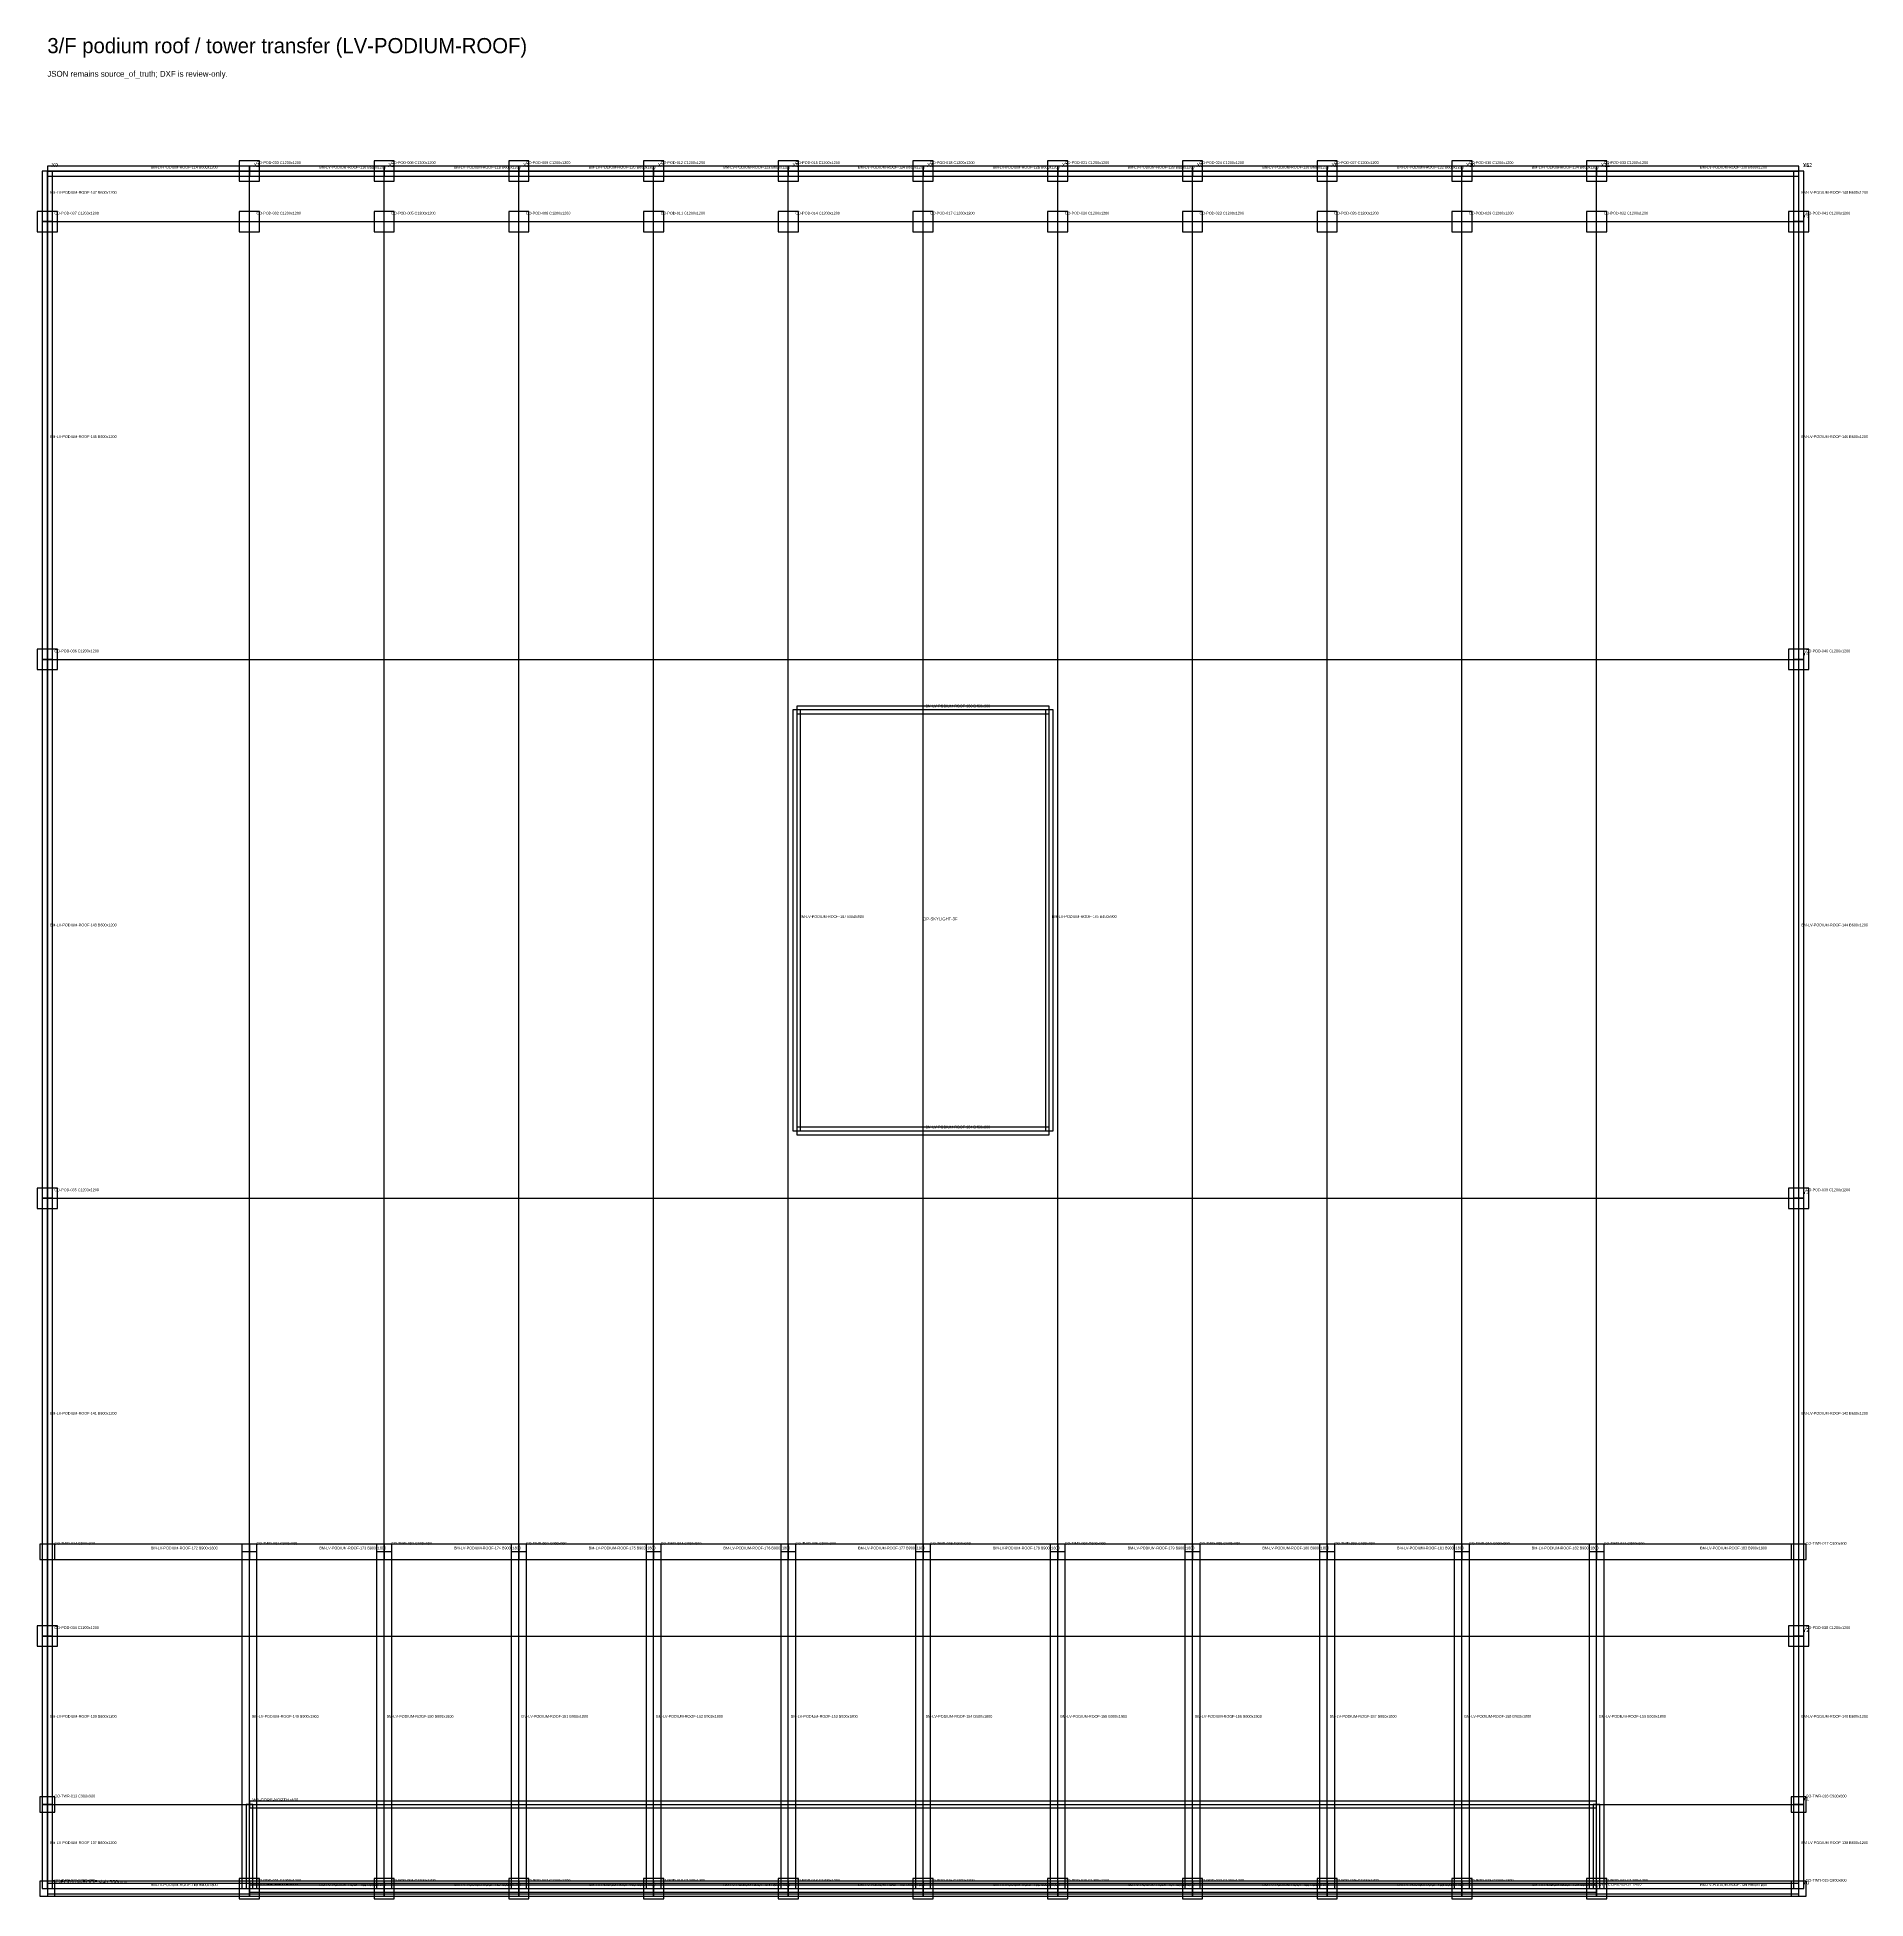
# Model space of a CAD drawing. Header units: millimetres. Extents: x -600 to 226982, y -254450 to 109948.
# Drawn here: x 118400 to 226982, y -127600 to -17052 of the extents above; entities that cross this region are included whole.
import ezdxf

# ---------------------------------------------------------------- set-up
doc = ezdxf.new("R2010")
doc.units = ezdxf.units.MM
for name, color, linetype in [('LV-PODIUM-ROOF_BEAM', 5, 'Continuous'), ('LV-PODIUM-ROOF_COLUMN', 1, 'Continuous'), ('LV-PODIUM-ROOF_GRID', 8, 'Continuous'), ('LV-PODIUM-ROOF_OPENING', 2, 'Continuous'), ('LV-PODIUM-ROOF_SLAB', 7, 'Continuous'), ('LV-PODIUM-ROOF_WALL', 3, 'Continuous'), ('TEXT', 7, 'Continuous')]:
    doc.layers.add(name, color=color, linetype=linetype)

msp = doc.modelspace()

# ---------------------------------------------------------------- linework, layer by layer
at = {"layer": 'LV-PODIUM-ROOF_BEAM'}
for points in [[(118700, -28000), (119300, -28000), (119300, -25000), (118700, -25000), (118700, -28000)], [(119000, -24700), (119000, -25300), (131000, -25300), (131000, -24700), (119000, -24700)], [(131000, -24700), (131000, -25300), (139000, -25300), (139000, -24700), (131000, -24700)], [(139000, -24700), (139000, -25300), (147000, -25300), (147000, -24700), (139000, -24700)], [(147000, -24700), (147000, -25300), (155000, -25300), (155000, -24700), (147000, -24700)], [(155000, -24700), (155000, -25300), (163000, -25300), (163000, -24700), (155000, -24700)], [(163000, -24700), (163000, -25300), (171000, -25300), (171000, -24700), (163000, -24700)], [(171000, -24700), (171000, -25300), (179000, -25300), (179000, -24700), (171000, -24700)], [(179000, -24700), (179000, -25300), (187000, -25300), (187000, -24700), (179000, -24700)], [(187000, -24700), (187000, -25300), (195000, -25300), (195000, -24700), (187000, -24700)], [(195000, -24700), (195000, -25300), (203000, -25300), (203000, -24700), (195000, -24700)], [(203000, -24700), (203000, -25300), (211000, -25300), (211000, -24700), (203000, -24700)], [(211000, -24700), (211000, -25300), (223000, -25300), (223000, -24700), (211000, -24700)], [(222700, -28000), (223300, -28000), (223300, -25000), (222700, -25000), (222700, -28000)], [(118700, -54000), (119300, -54000), (119300, -28000), (118700, -28000), (118700, -54000)], [(222700, -54000), (223300, -54000), (223300, -28000), (222700, -28000), (222700, -54000)], [(118700, -86000), (119300, -86000), (119300, -54000), (118700, -54000), (118700, -86000)], [(222700, -86000), (223300, -86000), (223300, -54000), (222700, -54000), (222700, -86000)], [(163725, -57000), (163275, -57000), (163275, -82000), (163725, -82000), (163725, -57000)], [(178500, -57225), (178500, -56775), (163500, -56775), (163500, -57225), (178500, -57225)], [(178275, -82000), (178725, -82000), (178725, -57000), (178275, -57000), (178275, -82000)], [(163500, -81775), (163500, -82225), (178500, -82225), (178500, -81775), (163500, -81775)], [(118700, -112000), (119300, -112000), (119300, -86000), (118700, -86000), (118700, -112000)], [(222700, -112000), (223300, -112000), (223300, -86000), (222700, -86000), (222700, -112000)], [(119000, -106550), (119000, -107450), (131000, -107450), (131000, -106550), (119000, -106550)], [(130550, -127000), (131450, -127000), (131450, -107000), (130550, -107000), (130550, -127000)], [(131000, -106550), (131000, -107450), (139000, -107450), (139000, -106550), (131000, -106550)], [(138550, -127000), (139450, -127000), (139450, -107000), (138550, -107000), (138550, -127000)], [(139000, -106550), (139000, -107450), (147000, -107450), (147000, -106550), (139000, -106550)], [(146550, -127000), (147450, -127000), (147450, -107000), (146550, -107000), (146550, -127000)], [(147000, -106550), (147000, -107450), (155000, -107450), (155000, -106550), (147000, -106550)], [(154550, -127000), (155450, -127000), (155450, -107000), (154550, -107000), (154550, -127000)], [(155000, -106550), (155000, -107450), (163000, -107450), (163000, -106550), (155000, -106550)], [(162550, -127000), (163450, -127000), (163450, -107000), (162550, -107000), (162550, -127000)], [(163000, -106550), (163000, -107450), (171000, -107450), (171000, -106550), (163000, -106550)], [(170550, -127000), (171450, -127000), (171450, -107000), (170550, -107000), (170550, -127000)], [(171000, -106550), (171000, -107450), (179000, -107450), (179000, -106550), (171000, -106550)], [(178550, -127000), (179450, -127000), (179450, -107000), (178550, -107000), (178550, -127000)], [(179000, -106550), (179000, -107450), (187000, -107450), (187000, -106550), (179000, -106550)], [(186550, -127000), (187450, -127000), (187450, -107000), (186550, -107000), (186550, -127000)], [(187000, -106550), (187000, -107450), (195000, -107450), (195000, -106550), (187000, -106550)], [(194550, -127000), (195450, -127000), (195450, -107000), (194550, -107000), (194550, -127000)], [(195000, -106550), (195000, -107450), (203000, -107450), (203000, -106550), (195000, -106550)], [(202550, -127000), (203450, -127000), (203450, -107000), (202550, -107000), (202550, -127000)], [(203000, -106550), (203000, -107450), (211000, -107450), (211000, -106550), (203000, -106550)], [(210550, -127000), (211450, -127000), (211450, -107000), (210550, -107000), (210550, -127000)], [(211000, -106550), (211000, -107450), (223000, -107450), (223000, -106550), (211000, -106550)], [(118700, -122000), (119300, -122000), (119300, -112000), (118700, -112000), (118700, -122000)], [(222700, -122000), (223300, -122000), (223300, -112000), (222700, -112000), (222700, -122000)], [(118700, -127000), (119300, -127000), (119300, -122000), (118700, -122000), (118700, -127000)], [(222700, -127000), (223300, -127000), (223300, -122000), (222700, -122000), (222700, -127000)], [(119000, -126550), (119000, -127450), (131000, -127450), (131000, -126550), (119000, -126550)], [(119000, -126700), (119000, -127300), (131000, -127300), (131000, -126700), (119000, -126700)], [(131000, -126550), (131000, -127450), (139000, -127450), (139000, -126550), (131000, -126550)], [(131000, -126700), (131000, -127300), (139000, -127300), (139000, -126700), (131000, -126700)], [(139000, -126550), (139000, -127450), (147000, -127450), (147000, -126550), (139000, -126550)], [(139000, -126700), (139000, -127300), (147000, -127300), (147000, -126700), (139000, -126700)], [(147000, -126550), (147000, -127450), (155000, -127450), (155000, -126550), (147000, -126550)], [(147000, -126700), (147000, -127300), (155000, -127300), (155000, -126700), (147000, -126700)], [(155000, -126550), (155000, -127450), (163000, -127450), (163000, -126550), (155000, -126550)], [(155000, -126700), (155000, -127300), (163000, -127300), (163000, -126700), (155000, -126700)], [(163000, -126550), (163000, -127450), (171000, -127450), (171000, -126550), (163000, -126550)], [(163000, -126700), (163000, -127300), (171000, -127300), (171000, -126700), (163000, -126700)], [(171000, -126550), (171000, -127450), (179000, -127450), (179000, -126550), (171000, -126550)], [(171000, -126700), (171000, -127300), (179000, -127300), (179000, -126700), (171000, -126700)], [(179000, -126550), (179000, -127450), (187000, -127450), (187000, -126550), (179000, -126550)], [(179000, -126700), (179000, -127300), (187000, -127300), (187000, -126700), (179000, -126700)], [(187000, -126550), (187000, -127450), (195000, -127450), (195000, -126550), (187000, -126550)], [(187000, -126700), (187000, -127300), (195000, -127300), (195000, -126700), (187000, -126700)], [(195000, -126550), (195000, -127450), (203000, -127450), (203000, -126550), (195000, -126550)], [(195000, -126700), (195000, -127300), (203000, -127300), (203000, -126700), (195000, -126700)], [(203000, -126550), (203000, -127450), (211000, -127450), (211000, -126550), (203000, -126550)], [(203000, -126700), (203000, -127300), (211000, -127300), (211000, -126700), (203000, -126700)], [(211000, -126550), (211000, -127450), (223000, -127450), (223000, -126550), (211000, -126550)], [(211000, -126700), (211000, -127300), (223000, -127300), (223000, -126700), (211000, -126700)]]:
    msp.add_lwpolyline(points, close=True, dxfattribs=at)
at = {"layer": 'LV-PODIUM-ROOF_COLUMN'}
for points in [[(130400, -25600), (131600, -25600), (131600, -24400), (130400, -24400), (130400, -25600)], [(138400, -25600), (139600, -25600), (139600, -24400), (138400, -24400), (138400, -25600)], [(146400, -25600), (147600, -25600), (147600, -24400), (146400, -24400), (146400, -25600)], [(154400, -25600), (155600, -25600), (155600, -24400), (154400, -24400), (154400, -25600)], [(162400, -25600), (163600, -25600), (163600, -24400), (162400, -24400), (162400, -25600)], [(170400, -25600), (171600, -25600), (171600, -24400), (170400, -24400), (170400, -25600)], [(178400, -25600), (179600, -25600), (179600, -24400), (178400, -24400), (178400, -25600)], [(186400, -25600), (187600, -25600), (187600, -24400), (186400, -24400), (186400, -25600)], [(194400, -25600), (195600, -25600), (195600, -24400), (194400, -24400), (194400, -25600)], [(202400, -25600), (203600, -25600), (203600, -24400), (202400, -24400), (202400, -25600)], [(210400, -25600), (211600, -25600), (211600, -24400), (210400, -24400), (210400, -25600)], [(118400, -28600), (119600, -28600), (119600, -27400), (118400, -27400), (118400, -28600)], [(130400, -28600), (131600, -28600), (131600, -27400), (130400, -27400), (130400, -28600)], [(138400, -28600), (139600, -28600), (139600, -27400), (138400, -27400), (138400, -28600)], [(146400, -28600), (147600, -28600), (147600, -27400), (146400, -27400), (146400, -28600)], [(154400, -28600), (155600, -28600), (155600, -27400), (154400, -27400), (154400, -28600)], [(162400, -28600), (163600, -28600), (163600, -27400), (162400, -27400), (162400, -28600)], [(170400, -28600), (171600, -28600), (171600, -27400), (170400, -27400), (170400, -28600)], [(178400, -28600), (179600, -28600), (179600, -27400), (178400, -27400), (178400, -28600)], [(186400, -28600), (187600, -28600), (187600, -27400), (186400, -27400), (186400, -28600)], [(194400, -28600), (195600, -28600), (195600, -27400), (194400, -27400), (194400, -28600)], [(202400, -28600), (203600, -28600), (203600, -27400), (202400, -27400), (202400, -28600)], [(210400, -28600), (211600, -28600), (211600, -27400), (210400, -27400), (210400, -28600)], [(222400, -28600), (223600, -28600), (223600, -27400), (222400, -27400), (222400, -28600)], [(118400, -54600), (119600, -54600), (119600, -53400), (118400, -53400), (118400, -54600)], [(222400, -54600), (223600, -54600), (223600, -53400), (222400, -53400), (222400, -54600)], [(118400, -86600), (119600, -86600), (119600, -85400), (118400, -85400), (118400, -86600)], [(222400, -86600), (223600, -86600), (223600, -85400), (222400, -85400), (222400, -86600)], [(118550, -107450), (119450, -107450), (119450, -106550), (118550, -106550), (118550, -107450)], [(130550, -107450), (131450, -107450), (131450, -106550), (130550, -106550), (130550, -107450)], [(138550, -107450), (139450, -107450), (139450, -106550), (138550, -106550), (138550, -107450)], [(146550, -107450), (147450, -107450), (147450, -106550), (146550, -106550), (146550, -107450)], [(154550, -107450), (155450, -107450), (155450, -106550), (154550, -106550), (154550, -107450)], [(162550, -107450), (163450, -107450), (163450, -106550), (162550, -106550), (162550, -107450)], [(170550, -107450), (171450, -107450), (171450, -106550), (170550, -106550), (170550, -107450)], [(178550, -107450), (179450, -107450), (179450, -106550), (178550, -106550), (178550, -107450)], [(186550, -107450), (187450, -107450), (187450, -106550), (186550, -106550), (186550, -107450)], [(194550, -107450), (195450, -107450), (195450, -106550), (194550, -106550), (194550, -107450)], [(202550, -107450), (203450, -107450), (203450, -106550), (202550, -106550), (202550, -107450)], [(210550, -107450), (211450, -107450), (211450, -106550), (210550, -106550), (210550, -107450)], [(222550, -107450), (223450, -107450), (223450, -106550), (222550, -106550), (222550, -107450)], [(118400, -112600), (119600, -112600), (119600, -111400), (118400, -111400), (118400, -112600)], [(222400, -112600), (223600, -112600), (223600, -111400), (222400, -111400), (222400, -112600)], [(118550, -122450), (119450, -122450), (119450, -121550), (118550, -121550), (118550, -122450)], [(222550, -122450), (223450, -122450), (223450, -121550), (222550, -121550), (222550, -122450)], [(118550, -127450), (119450, -127450), (119450, -126550), (118550, -126550), (118550, -127450)], [(130400, -127600), (131600, -127600), (131600, -126400), (130400, -126400), (130400, -127600)], [(138400, -127600), (139600, -127600), (139600, -126400), (138400, -126400), (138400, -127600)], [(146400, -127600), (147600, -127600), (147600, -126400), (146400, -126400), (146400, -127600)], [(154400, -127600), (155600, -127600), (155600, -126400), (154400, -126400), (154400, -127600)], [(162400, -127600), (163600, -127600), (163600, -126400), (162400, -126400), (162400, -127600)], [(170400, -127600), (171600, -127600), (171600, -126400), (170400, -126400), (170400, -127600)], [(178400, -127600), (179600, -127600), (179600, -126400), (178400, -126400), (178400, -127600)], [(186400, -127600), (187600, -127600), (187600, -126400), (186400, -126400), (186400, -127600)], [(194400, -127600), (195600, -127600), (195600, -126400), (194400, -126400), (194400, -127600)], [(202400, -127600), (203600, -127600), (203600, -126400), (202400, -126400), (202400, -127600)], [(210400, -127600), (211600, -127600), (211600, -126400), (210400, -126400), (210400, -127600)], [(222550, -127450), (223450, -127450), (223450, -126550), (222550, -126550), (222550, -127450)]]:
    msp.add_lwpolyline(points, close=True, dxfattribs=at)
at = {"layer": 'LV-PODIUM-ROOF_GRID'}
for points in [[(119000, -127000), (119000, -25000)], [(119000, -25000), (223000, -25000)], [(131000, -127000), (131000, -25000)], [(139000, -127000), (139000, -25000)], [(147000, -127000), (147000, -25000)], [(155000, -127000), (155000, -25000)], [(163000, -127000), (163000, -25000)], [(171000, -127000), (171000, -25000)], [(179000, -127000), (179000, -25000)], [(187000, -127000), (187000, -25000)], [(195000, -127000), (195000, -25000)], [(203000, -127000), (203000, -25000)], [(211000, -127000), (211000, -25000)], [(223000, -127000), (223000, -25000)], [(119000, -28000), (223000, -28000)], [(119000, -54000), (223000, -54000)], [(119000, -86000), (223000, -86000)], [(119000, -112000), (223000, -112000)], [(119000, -122000), (223000, -122000)], [(119000, -127000), (223000, -127000)]]:
    msp.add_lwpolyline(points, dxfattribs=at)
at = {"layer": 'LV-PODIUM-ROOF_OPENING'}
msp.add_lwpolyline([(163500, -82000), (178500, -82000), (178500, -57000), (163500, -57000), (163500, -82000)], close=True, dxfattribs=at)
at = {"layer": 'LV-PODIUM-ROOF_SLAB'}
msp.add_lwpolyline([(119000, -127000), (223000, -127000), (223000, -25000), (119000, -25000), (119000, -127000)], close=True, dxfattribs=at)
at = {"layer": 'LV-PODIUM-ROOF_WALL'}
for points in [[(130800, -127000), (131200, -127000), (131200, -122000), (130800, -122000), (130800, -127000)], [(131000, -121800), (131000, -122200), (211000, -122200), (211000, -121800), (131000, -121800)], [(210800, -127000), (211200, -127000), (211200, -122000), (210800, -122000), (210800, -127000)], [(131000, -126800), (131000, -127200), (211000, -127200), (211000, -126800), (131000, -126800)]]:
    msp.add_lwpolyline(points, close=True, dxfattribs=at)

# ---------------------------------------------------------------- texts
at = {"layer": 'TEXT'}
for s, height, p in [('3/F podium roof / tower transfer (LV-PODIUM-ROOF)', 900, (119000, -18000)), ('JSON remains source_of_truth; DXF is review-only.', 350, (119000, -19400)), ('X0', 220, (119250, -24750)), ('BM-LV-PODIUM-ROOF-114 B600x1200', 160, (125150, -24850)), ('X1', 220, (131250, -24750)), ('CO-POD-003 C1200x1200', 160, (131420, -24580)), ('BM-LV-PODIUM-ROOF-116 B600x1200', 160, (135150, -24850)), ('X2', 220, (139250, -24750)), ('CO-POD-006 C1200x1200', 160, (139420, -24580)), ('BM-LV-PODIUM-ROOF-118 B600x1200', 160, (143150, -24850)), ('X3', 220, (147250, -24750)), ('CO-POD-009 C1200x1200', 160, (147420, -24580)), ('BM-LV-PODIUM-ROOF-120 B600x1200', 160, (151150, -24850)), ('X4', 220, (155250, -24750)), ('CO-POD-012 C1200x1200', 160, (155420, -24580)), ('BM-LV-PODIUM-ROOF-122 B600x1200', 160, (159150, -24850)), ('X5', 220, (163250, -24750)), ('CO-POD-015 C1200x1200', 160, (163420, -24580)), ('BM-LV-PODIUM-ROOF-124 B600x1200', 160, (167150, -24850)), ('X6', 220, (171250, -24750)), ('CO-POD-018 C1200x1200', 160, (171420, -24580)), ('BM-LV-PODIUM-ROOF-126 B600x1200', 160, (175150, -24850)), ('X7', 220, (179250, -24750)), ('CO-POD-021 C1200x1200', 160, (179420, -24580)), ('BM-LV-PODIUM-ROOF-128 B600x1200', 160, (183150, -24850)), ('X8', 220, (187250, -24750)), ('CO-POD-024 C1200x1200', 160, (187420, -24580)), ('BM-LV-PODIUM-ROOF-130 B600x1200', 160, (191150, -24850)), ('X9', 220, (195250, -24750)), ('CO-POD-027 C1200x1200', 160, (195420, -24580)), ('BM-LV-PODIUM-ROOF-132 B600x1200', 160, (199150, -24850)), ('X10', 220, (203250, -24750)), ('CO-POD-030 C1200x1200', 160, (203420, -24580)), ('BM-LV-PODIUM-ROOF-134 B600x1200', 160, (207150, -24850)), ('X11', 220, (211250, -24750)), ('CO-POD-033 C1200x1200', 160, (211420, -24580)), ('BM-LV-PODIUM-ROOF-136 B600x1200', 160, (217150, -24850)), ('Y6', 220, (223250, -24750)), ('X12', 220, (223250, -24750)), ('BM-LV-PODIUM-ROOF-147 B600x1200', 160, (119150, -26350)), ('BM-LV-PODIUM-ROOF-148 B600x1200', 160, (223150, -26350)), ('CO-POD-037 C1200x1200', 160, (119420, -27580)), ('CO-POD-002 C1200x1200', 160, (131420, -27580)), ('CO-POD-005 C1200x1200', 160, (139420, -27580)), ('CO-POD-008 C1200x1200', 160, (147420, -27580)), ('CO-POD-011 C1200x1200', 160, (155420, -27580)), ('CO-POD-014 C1200x1200', 160, (163420, -27580)), ('CO-POD-017 C1200x1200', 160, (171420, -27580)), ('CO-POD-020 C1200x1200', 160, (179420, -27580)), ('CO-POD-023 C1200x1200', 160, (187420, -27580)), ('CO-POD-026 C1200x1200', 160, (195420, -27580)), ('CO-POD-029 C1200x1200', 160, (203420, -27580)), ('CO-POD-032 C1200x1200', 160, (211420, -27580)), ('Y5', 220, (223250, -27750)), ('CO-POD-041 C1200x1200', 160, (223420, -27580)), ('BM-LV-PODIUM-ROOF-145 B600x1200', 160, (119150, -40850)), ('BM-LV-PODIUM-ROOF-146 B600x1200', 160, (223150, -40850)), ('CO-POD-036 C1200x1200', 160, (119420, -53580)), ('Y4', 220, (223250, -53750)), ('CO-POD-040 C1200x1200', 160, (223420, -53580)), ('BM-LV-PODIUM-ROOF-186 B450x900', 160, (171150, -56850)), ('BM-LV-PODIUM-ROOF-187 B450x900', 160, (163650, -69350)), ('OP-SKYLIGHT-3F', 180, (171000, -69500)), ('BM-LV-PODIUM-ROOF-185 B450x900', 160, (178650, -69350)), ('BM-LV-PODIUM-ROOF-143 B600x1200', 160, (119150, -69850)), ('BM-LV-PODIUM-ROOF-144 B600x1200', 160, (223150, -69850)), ('BM-LV-PODIUM-ROOF-184 B450x900', 160, (171150, -81850)), ('CO-POD-035 C1200x1200', 160, (119420, -85580)), ('Y3', 220, (223250, -85750)), ('CO-POD-039 C1200x1200', 160, (223420, -85580)), ('BM-LV-PODIUM-ROOF-141 B600x1200', 160, (119150, -98850)), ('BM-LV-PODIUM-ROOF-142 B600x1200', 160, (223150, -98850)), ('CO-TWR-014 C900x900', 160, (119420, -106580)), ('BM-LV-PODIUM-ROOF-172 B900x1800', 160, (125150, -106850)), ('CO-TWR-001 C900x900', 160, (131420, -106580)), ('BM-LV-PODIUM-ROOF-173 B900x1800', 160, (135150, -106850)), ('CO-TWR-002 C900x900', 160, (139420, -106580)), ('BM-LV-PODIUM-ROOF-174 B900x1800', 160, (143150, -106850)), ('CO-TWR-003 C900x900', 160, (147420, -106580)), ('BM-LV-PODIUM-ROOF-175 B900x1800', 160, (151150, -106850)), ('CO-TWR-004 C900x900', 160, (155420, -106580)), ('BM-LV-PODIUM-ROOF-176 B900x1800', 160, (159150, -106850)), ('CO-TWR-005 C900x900', 160, (163420, -106580)), ('BM-LV-PODIUM-ROOF-177 B900x1800', 160, (167150, -106850)), ('CO-TWR-006 C900x900', 160, (171420, -106580)), ('BM-LV-PODIUM-ROOF-178 B900x1800', 160, (175150, -106850)), ('CO-TWR-007 C900x900', 160, (179420, -106580)), ('BM-LV-PODIUM-ROOF-179 B900x1800', 160, (183150, -106850)), ('CO-TWR-008 C900x900', 160, (187420, -106580)), ('BM-LV-PODIUM-ROOF-180 B900x1800', 160, (191150, -106850)), ('CO-TWR-009 C900x900', 160, (195420, -106580)), ('BM-LV-PODIUM-ROOF-181 B900x1800', 160, (199150, -106850)), ('CO-TWR-010 C900x900', 160, (203420, -106580)), ('BM-LV-PODIUM-ROOF-182 B900x1800', 160, (207150, -106850)), ('CO-TWR-011 C900x900', 160, (211420, -106580)), ('BM-LV-PODIUM-ROOF-183 B900x1800', 160, (217150, -106850)), ('CO-TWR-017 C900x900', 160, (223420, -106580)), ('CO-POD-034 C1200x1200', 160, (119420, -111580)), ('Y2', 220, (223250, -111750)), ('CO-POD-038 C1200x1200', 160, (223420, -111580)), ('BM-LV-PODIUM-ROOF-139 B600x1200', 160, (119150, -116850)), ('BM-LV-PODIUM-ROOF-149 B900x1800', 160, (131150, -116850)), ('BM-LV-PODIUM-ROOF-150 B900x1800', 160, (139150, -116850)), ('BM-LV-PODIUM-ROOF-151 B900x1800', 160, (147150, -116850)), ('BM-LV-PODIUM-ROOF-152 B900x1800', 160, (155150, -116850)), ('BM-LV-PODIUM-ROOF-153 B900x1800', 160, (163150, -116850)), ('BM-LV-PODIUM-ROOF-154 B900x1800', 160, (171150, -116850)), ('BM-LV-PODIUM-ROOF-155 B900x1800', 160, (179150, -116850)), ('BM-LV-PODIUM-ROOF-156 B900x1800', 160, (187150, -116850)), ('BM-LV-PODIUM-ROOF-157 B900x1800', 160, (195150, -116850)), ('BM-LV-PODIUM-ROOF-158 B900x1800', 160, (203150, -116850)), ('BM-LV-PODIUM-ROOF-159 B900x1800', 160, (211150, -116850)), ('BM-LV-PODIUM-ROOF-140 B600x1200', 160, (223150, -116850)), ('CO-TWR-013 C900x900', 160, (119420, -121580)), ('Y1', 220, (223250, -121750)), ('CO-TWR-016 C900x900', 160, (223420, -121580)), ('WA-CORE-NORTH t400', 180, (131180, -121820)), ('BM-LV-PODIUM-ROOF-137 B600x1200', 160, (119150, -124350)), ('BM-LV-PODIUM-ROOF-138 B600x1200', 160, (223150, -124350)), ('SL-PODIUM-ROOF slab 300mm', 220, (119300, -126700)), ('CO-TWR-012 C900x900', 160, (119420, -126580)), ('BM-LV-PODIUM-ROOF-113 B600x1200', 160, (125150, -126850)), ('BM-LV-PODIUM-ROOF-160 B900x1800', 160, (125150, -126850)), ('WA-CORE-SOUTH t400', 180, (131180, -126820)), ('WA-CORE-WEST t400', 180, (131180, -126820)), ('CO-POD-001 C1200x1200', 160, (131420, -126580)), ('BM-LV-PODIUM-ROOF-115 B600x1200', 160, (135150, -126850)), ('BM-LV-PODIUM-ROOF-161 B900x1800', 160, (135150, -126850)), ('CO-POD-004 C1200x1200', 160, (139420, -126580)), ('BM-LV-PODIUM-ROOF-117 B600x1200', 160, (143150, -126850)), ('BM-LV-PODIUM-ROOF-162 B900x1800', 160, (143150, -126850)), ('CO-POD-007 C1200x1200', 160, (147420, -126580)), ('BM-LV-PODIUM-ROOF-119 B600x1200', 160, (151150, -126850)), ('BM-LV-PODIUM-ROOF-163 B900x1800', 160, (151150, -126850)), ('CO-POD-010 C1200x1200', 160, (155420, -126580)), ('BM-LV-PODIUM-ROOF-121 B600x1200', 160, (159150, -126850)), ('BM-LV-PODIUM-ROOF-164 B900x1800', 160, (159150, -126850)), ('CO-POD-013 C1200x1200', 160, (163420, -126580)), ('BM-LV-PODIUM-ROOF-123 B600x1200', 160, (167150, -126850)), ('BM-LV-PODIUM-ROOF-165 B900x1800', 160, (167150, -126850)), ('CO-POD-016 C1200x1200', 160, (171420, -126580)), ('BM-LV-PODIUM-ROOF-125 B600x1200', 160, (175150, -126850)), ('BM-LV-PODIUM-ROOF-166 B900x1800', 160, (175150, -126850)), ('CO-POD-019 C1200x1200', 160, (179420, -126580)), ('BM-LV-PODIUM-ROOF-127 B600x1200', 160, (183150, -126850)), ('BM-LV-PODIUM-ROOF-167 B900x1800', 160, (183150, -126850)), ('CO-POD-022 C1200x1200', 160, (187420, -126580)), ('BM-LV-PODIUM-ROOF-129 B600x1200', 160, (191150, -126850)), ('BM-LV-PODIUM-ROOF-168 B900x1800', 160, (191150, -126850)), ('CO-POD-025 C1200x1200', 160, (195420, -126580)), ('BM-LV-PODIUM-ROOF-131 B600x1200', 160, (199150, -126850)), ('BM-LV-PODIUM-ROOF-169 B900x1800', 160, (199150, -126850)), ('CO-POD-028 C1200x1200', 160, (203420, -126580)), ('BM-LV-PODIUM-ROOF-133 B600x1200', 160, (207150, -126850)), ('BM-LV-PODIUM-ROOF-170 B900x1800', 160, (207150, -126850)), ('WA-CORE-EAST t400', 180, (211180, -126820)), ('CO-POD-031 C1200x1200', 160, (211420, -126580)), ('BM-LV-PODIUM-ROOF-135 B600x1200', 160, (217150, -126850)), ('BM-LV-PODIUM-ROOF-171 B900x1800', 160, (217150, -126850)), ('Y0', 220, (223250, -126750)), ('CO-TWR-015 C900x900', 160, (223420, -126580))]:
    msp.add_text(s, height=height, dxfattribs=at).set_placement(p)

doc.saveas('drawing.dxf')
